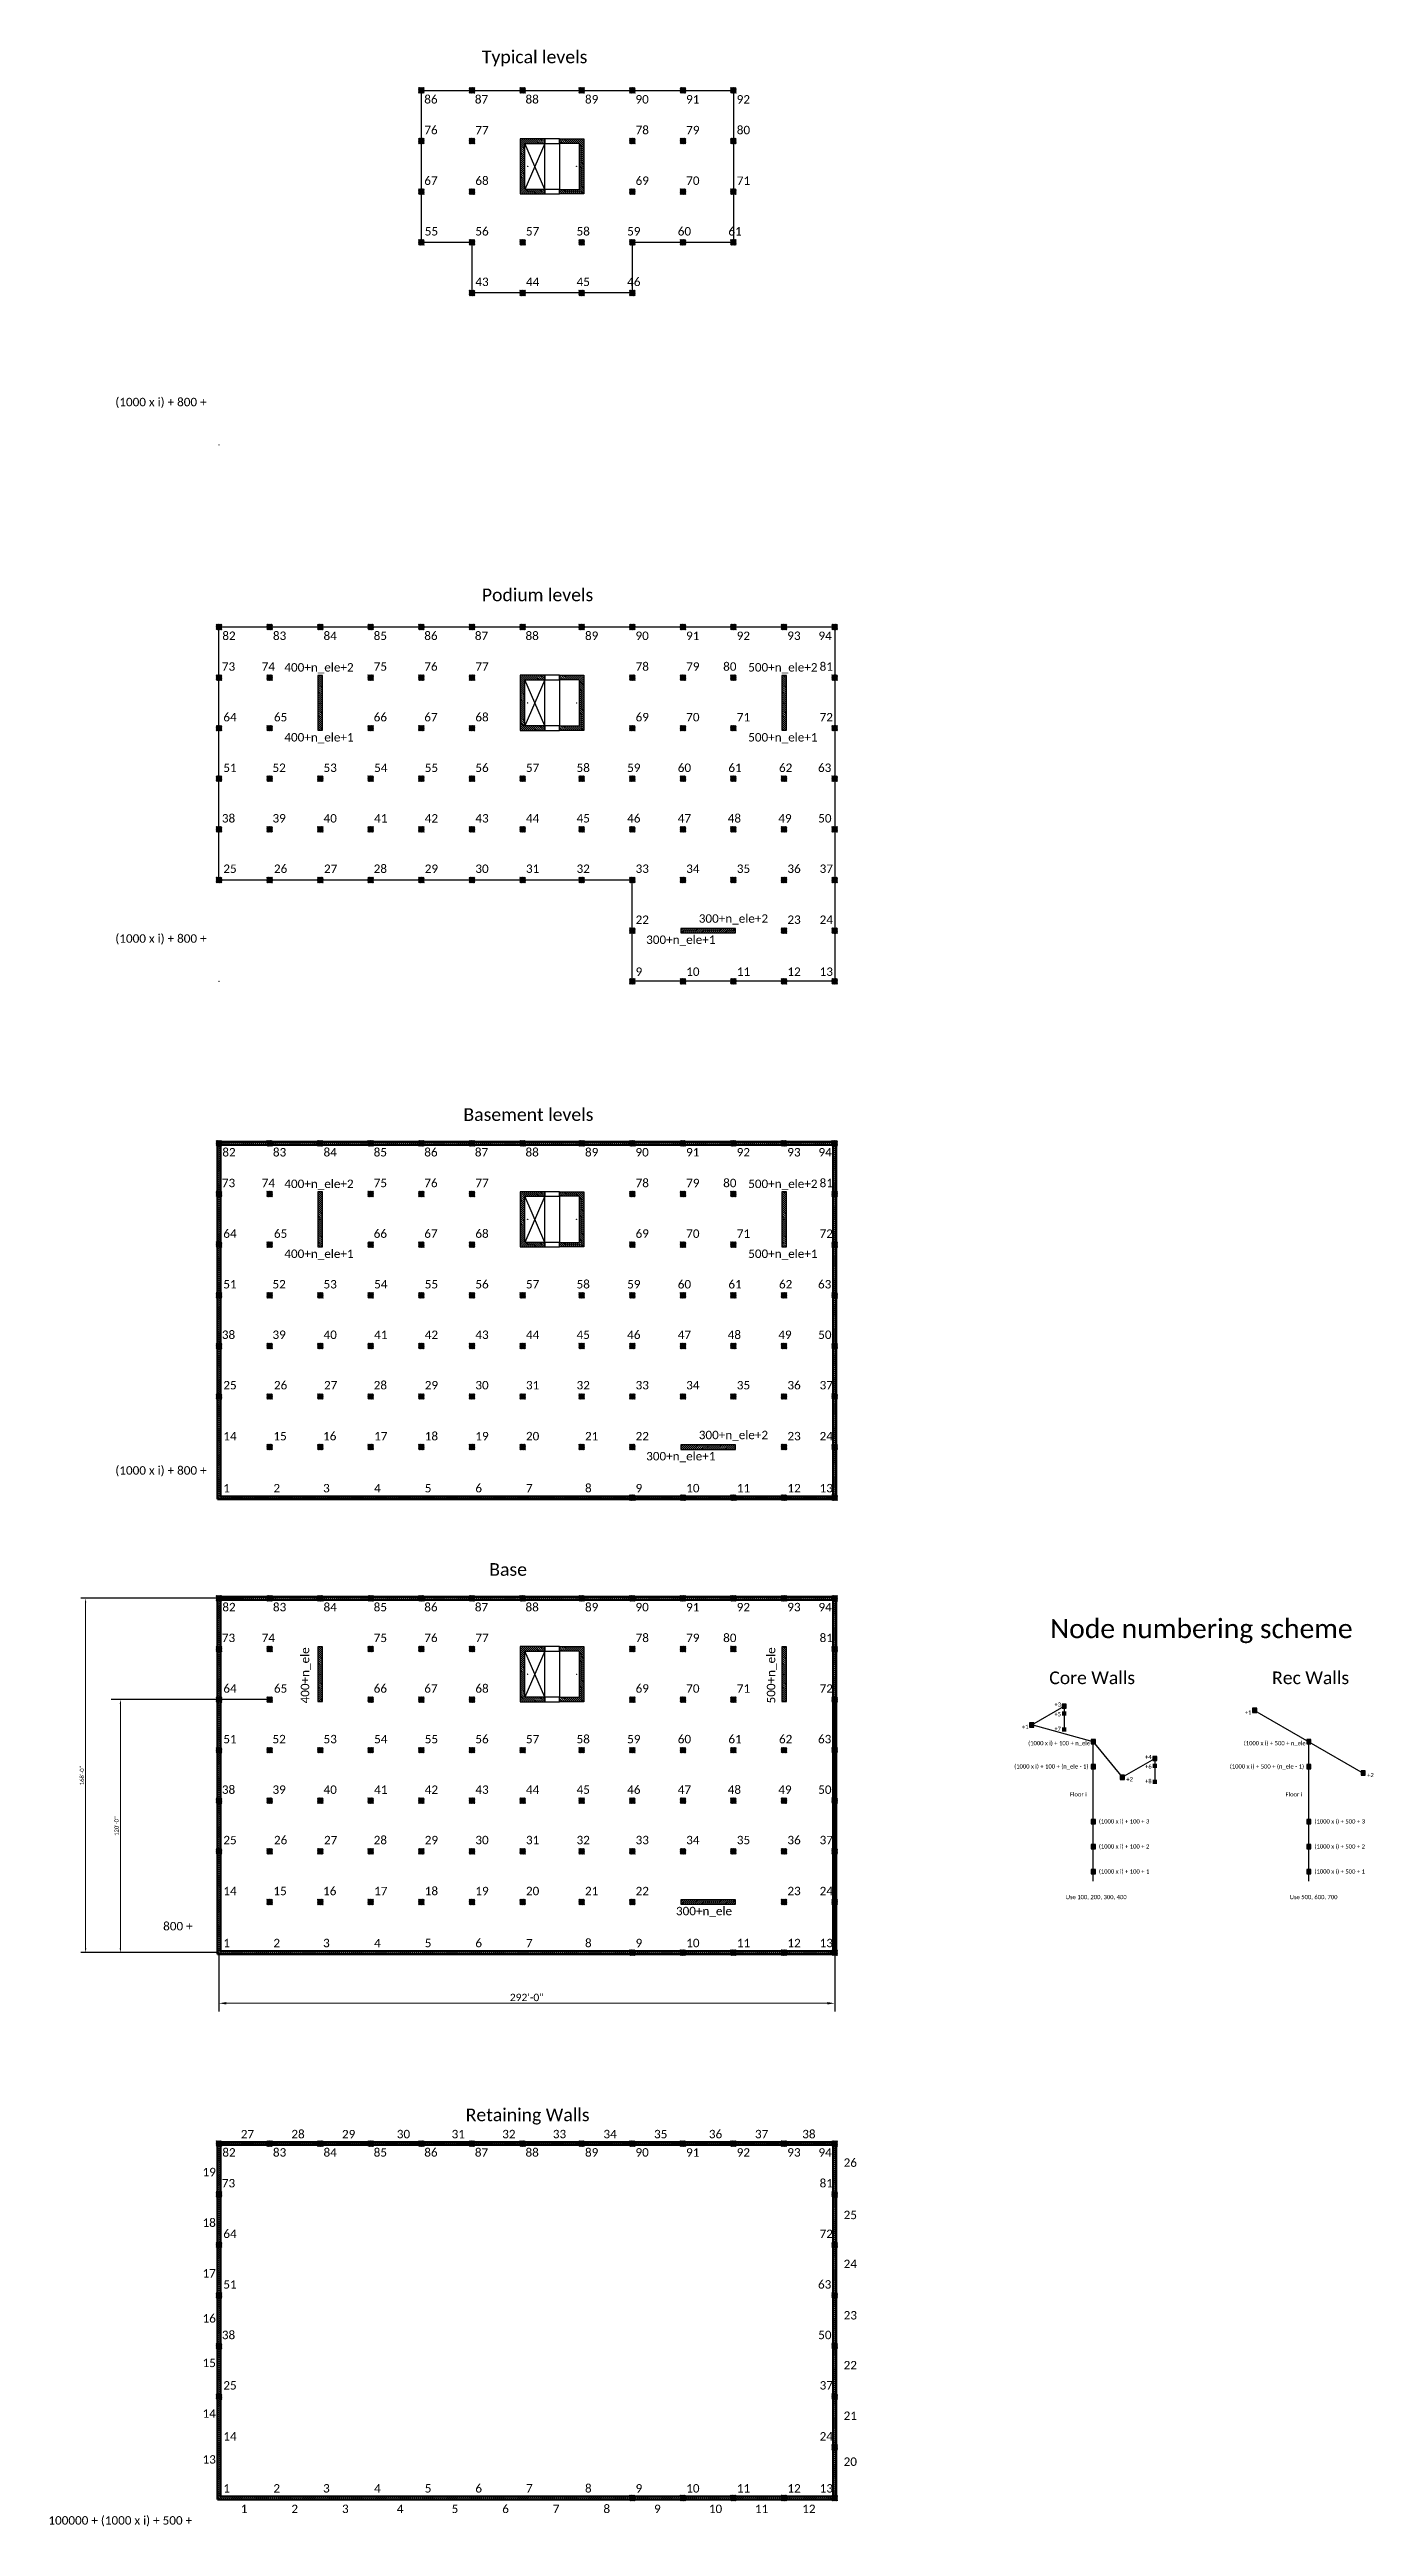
# Model space of a CAD drawing. Header units: inches. Extents: x -30573 to 11520, y -22457 to 4202.
# Drawn here: x -12219 to -4685, y -9889 to 4202 of the extents above; entities that cross this region are included whole.
import ezdxf

# ---------------------------------------------------------------- set-up
doc = ezdxf.new("R2010")
doc.units = ezdxf.units.IN
doc.set_wipeout_variables(frame=1)
doc.header["$PDMODE"] = 35
doc.layers.get('Defpoints').update_dxf_attribs({"lineweight": 70})
for name, color, linetype, lineweight in [('CONCRETO1', 6, 'Continuous', 50), ('CONCRETO2', 5, 'Continuous', 30), ('CONCRETO3', 4, 'Continuous', 25), ('CONCRETO7', 8, 'Continuous', 9), ('LAMARILLO', 2, 'Continuous', 15), ('TEXTO', 1, 'Continuous', 13)]:
    doc.layers.add(name, color=color, linetype=linetype, lineweight=lineweight)
doc.styles.add('CopyA1_16', font='calibri.ttf', dxfattribs={"height": 24})
doc.styles.add('CopyA1_16_XL', font='calibri.ttf', dxfattribs={"height": 42})
doc.dimstyles.new('Copy-PONDERA1_16', dxfattribs={"dimscale": 0, "dimtxt": 24, "dimasz": 24, "dimexe": 1.25, "dimexo": 0.625, "dimgap": 9, "dimtad": 1, "dimdec": 1, "dimrnd": 0.5, "dimzin": 1, "dimdsep": 46, "dimlunit": 4, "dimtxsty": 'CopyA1_16', "dimcen": 0.5, "dimse1": 1, "dimse2": 1, "dimclrd": 256, "dimclrt": 256, "dimadec": 1, "dimazin": 0, "dimtfac": 1, "dimtdec": 1, "dimtmove": 0, "dimatfit": 3, "dimfxl": 1, "dimfrac": 2, "dimlwd": 13, "dimarcsym": 0})
doc.dimstyles.new('Copy-PONDERA1_16_XL', dxfattribs={"dimscale": 0, "dimtxt": 42, "dimasz": 42, "dimexe": 1.25, "dimexo": 0.625, "dimgap": 12, "dimtad": 1, "dimdec": 1, "dimrnd": 0.5, "dimzin": 1, "dimdsep": 46, "dimlunit": 4, "dimtxsty": 'CopyA1_16_XL', "dimcen": 0.5, "dimse1": 1, "dimse2": 1, "dimclrd": 256, "dimclrt": 256, "dimadec": 1, "dimazin": 0, "dimtfac": 1, "dimtdec": 1, "dimtmove": 0, "dimatfit": 3, "dimfxl": 1, "dimfrac": 2, "dimlwd": 13, "dimarcsym": 0})
pattern_1 = [(135, (-6079.526, -6720.769), (-5.61266, -5.61266), [])]
pattern_2 = [(135, (-6079.526, -4132.966), (-5.61266, -5.61266), [])]
pattern_3 = [(135, (-6079.526, -1194.883), (-5.61266, -5.61266), [])]
pattern_4 = [(135, (-6079.526, 1857.094), (-5.61266, -5.61266), [])]

msp = doc.modelspace()

# ---------------------------------------------------------------- texts
at = {"layer": 'LAMARILLO', "char_height": 48, "attachment_point": 4, "style": 'CopyA1_16'}
for s, insert in [('27', (-11131.004, -7657.538)), ('28', (-10843.004, -7657.538)), ('29', (-10555.004, -7657.538)), ('30', (-10243.004, -7657.538)), ('31', (-9931.004, -7657.538)), ('32', (-9643.004, -7657.538)), ('33', (-9355.004, -7657.538)), ('34', (-9067.004, -7657.538)), ('35', (-8779.004, -7657.538)), ('36', (-8467.004, -7657.538)), ('37', (-8204.804, -7657.538)), ('38', (-7935.549, -7657.538)), ('19', (-11348.623, -7873.336)), ('26', (-7700.022, -7819.658)), ('18', (-11348.623, -8161.336)), ('25', (-7700.022, -8117.329)), ('17', (-11348.623, -8449.336)), ('24', (-7700.022, -8395.658)), ('16', (-11348.623, -8706.019)), ('23', (-7700.022, -8688.141)), ('15', (-11348.623, -8959.015)), ('22', (-7700.022, -8971.658)), ('14', (-11348.623, -9247.015)), ('21', (-7700.022, -9259.658)), ('13', (-11348.623, -9508.314)), ('20', (-7700.022, -9520.957)), ('1', (-11131.004, -9789.378)), ('2', (-10843.004, -9789.378)), ('3', (-10555.004, -9789.378)), ('4', (-10243.004, -9789.378)), ('5', (-9931.004, -9789.378)), ('6', (-9643.004, -9789.378)), ('7', (-9355.004, -9789.378)), ('8', (-9067.004, -9789.378)), ('9', (-8779.004, -9789.378)), ('10', (-8467.004, -9789.378)), ('11', (-8204.804, -9789.378)), ('12', (-7935.549, -9789.378))]:
    msp.add_mtext(s, dxfattribs=dict(at, insert=insert))
at = {"layer": 'TEXTO', "attachment_point": 4, "style": 'CopyA1_16'}
for s, insert, char_height in [('Typical levels', (-9758.91, 4150.761), 72), ('86', (-10086.716, 3918.335), 48), ('87', (-9798.716, 3918.335), 48), ('88', (-9510.716, 3918.335), 48), ('89', (-9171.989, 3918.335), 48), ('90', (-8884.739, 3918.335), 48), ('91', (-8596.739, 3918.335), 48), ('92', (-8308.739, 3918.335), 48), ('76', (-10086.592, 3743.426), 48), ('77', (-9795.989, 3743.426), 48), ('78', (-8883.989, 3743.426), 48), ('79', (-8595.989, 3743.426), 48), ('80', (-8308.138, 3743.426), 48), ('67', (-10086.592, 3455.426), 48), ('68', (-9795.989, 3455.426), 48), ('69', (-8883.989, 3455.426), 48), ('70', (-8595.989, 3455.426), 48), ('71', (-8307.989, 3455.426), 48), ('55', (-10083.989, 3167.426), 48), ('56', (-9795.989, 3167.426), 48), ('57', (-9507.989, 3167.426), 48), ('58', (-9219.989, 3167.426), 48), ('59', (-8931.989, 3167.426), 48), ('60', (-8643.989, 3167.426), 48), ('61', (-8355.989, 3167.426), 48), ('43', (-9795.989, 2879.966), 48), ('44', (-9507.989, 2879.966), 48), ('45', (-9219.989, 2879.966), 48), ('46', (-8931.989, 2879.966), 48), ('(1000 x i) + 800 +', (-11844.929, 2191.107), 48), ('Podium levels', (-9758.91, 1098.785), 72), ('82', (-11235.989, 866.359), 48), ('83', (-10947.989, 866.359), 48), ('84', (-10659.989, 866.359), 48), ('85', (-10374.716, 866.359), 48), ('86', (-10086.716, 866.359), 48), ('87', (-9798.716, 866.359), 48), ('88', (-9510.716, 866.359), 48), ('89', (-9171.989, 866.359), 48), ('90', (-8884.739, 866.359), 48), ('91', (-8596.739, 866.359), 48), ('92', (-8308.739, 866.359), 48), ('93', (-8020.739, 866.359), 48), ('94', (-7843.262, 866.359), 48), ('73', (-11238.592, 691.449), 48), ('74', (-11012.053, 691.449), 48), ('400+n_ele+2', (-10883.139, 681.957), 48), ('75', (-10374.592, 691.449), 48), ('76', (-10086.592, 691.449), 48), ('77', (-9795.989, 691.449), 48), ('78', (-8883.989, 691.449), 48), ('79', (-8595.989, 691.449), 48), ('80', (-8385.667, 691.449), 48), ('500+n_ele+2', (-8243.139, 681.957), 48), ('81', (-7836.701, 691.449), 48), ('64', (-11230.284, 403.449), 48), ('65', (-10942.284, 403.449), 48), ('66', (-10374.592, 403.449), 48), ('67', (-10086.592, 403.449), 48), ('68', (-9795.989, 403.449), 48), ('69', (-8883.989, 403.449), 48), ('70', (-8595.989, 403.449), 48), ('71', (-8307.989, 403.449), 48), ('72', (-7836.701, 403.449), 48), ('400+n_ele+1', (-10883.139, 284.007), 48), ('500+n_ele+1', (-8243.139, 284.007), 48), ('56', (-9795.989, 115.449), 48), ('58', (-9219.989, 115.449), 48), ('60', (-8643.989, 115.449), 48), ('61', (-8355.989, 115.449), 48), ('62', (-8067.989, 115.449), 48), ('63', (-7845.946, 115.449), 48), ('51', (-11230.284, 115.449), 48), ('52', (-10950.592, 115.449), 48), ('53', (-10659.989, 115.449), 48), ('54', (-10371.989, 115.449), 48), ('55', (-10083.989, 115.449), 48), ('57', (-9507.989, 115.449), 48), ('59', (-8931.989, 115.449), 48), ('38', (-11238.592, -172.01), 48), ('39', (-10950.592, -172.01), 48), ('40', (-10659.989, -172.01), 48), ('41', (-10371.989, -172.01), 48), ('42', (-10083.989, -172.01), 48), ('43', (-9795.989, -172.01), 48), ('44', (-9507.989, -172.01), 48), ('45', (-9219.989, -172.01), 48), ('46', (-8931.989, -172.01), 48), ('47', (-8643.989, -172.01), 48), ('48', (-8359.854, -172.01), 48), ('49', (-8071.854, -172.01), 48), ('50', (-7844.762, -172.01), 48), ('25', (-11230.284, -458.842), 48), ('26', (-10942.284, -458.842), 48), ('27', (-10657.312, -458.842), 48), ('28', (-10374.592, -458.842), 48), ('29', (-10083.989, -458.842), 48), ('30', (-9795.989, -458.842), 48), ('31', (-9507.989, -458.842), 48), ('32', (-9219.989, -458.842), 48), ('33', (-8883.989, -458.842), 48), ('34', (-8595.989, -458.842), 48), ('35', (-8307.989, -458.842), 48), ('36', (-8019.989, -458.842), 48), ('37', (-7836.701, -458.842), 48), ('(1000 x i) + 800 +', (-11844.929, -860.87), 48), ('22', (-8883.989, -748.694), 48), ('300+n_ele+1', (-8823.892, -867.621), 48), ('300+n_ele+2', (-8524.436, -747.001), 48), ('23', (-8019.989, -748.694), 48), ('24', (-7836.701, -748.694), 48), ('9', (-8883.989, -1044.584), 48), ('10', (-8595.989, -1044.584), 48), ('11', (-8307.989, -1044.584), 48), ('12', (-8019.989, -1044.584), 48), ('13', (-7836.701, -1044.584), 48), ('Basement levels', (-9863.75, -1857.678), 72), ('82', (-11235.989, -2071.724), 48), ('83', (-10947.989, -2071.724), 48), ('84', (-10659.989, -2071.724), 48), ('85', (-10374.716, -2071.724), 48), ('86', (-10086.716, -2071.724), 48), ('87', (-9798.716, -2071.724), 48), ('88', (-9510.716, -2071.724), 48), ('89', (-9171.989, -2071.724), 48), ('90', (-8884.739, -2071.724), 48), ('91', (-8596.739, -2071.724), 48), ('92', (-8308.739, -2071.724), 48), ('93', (-8020.739, -2071.724), 48), ('94', (-7843.262, -2071.724), 48), ('73', (-11238.592, -2246.634), 48), ('74', (-11012.053, -2246.634), 48), ('400+n_ele+2', (-10883.139, -2256.126), 48), ('75', (-10374.592, -2246.634), 48), ('76', (-10086.592, -2246.634), 48), ('77', (-9795.989, -2246.634), 48), ('78', (-8883.989, -2246.634), 48), ('79', (-8595.989, -2246.634), 48), ('80', (-8385.667, -2246.634), 48), ('500+n_ele+2', (-8243.139, -2256.126), 48), ('81', (-7836.701, -2246.634), 48), ('64', (-11230.284, -2534.634), 48), ('65', (-10942.284, -2534.634), 48), ('66', (-10374.592, -2534.634), 48), ('67', (-10086.592, -2534.634), 48), ('68', (-9795.989, -2534.634), 48), ('69', (-8883.989, -2534.634), 48), ('70', (-8595.989, -2534.634), 48), ('71', (-8307.989, -2534.634), 48), ('72', (-7836.701, -2534.634), 48), ('400+n_ele+1', (-10883.139, -2654.077), 48), ('500+n_ele+1', (-8243.139, -2654.077), 48), ('51', (-11230.284, -2822.634), 48), ('52', (-10950.592, -2822.634), 48), ('53', (-10659.989, -2822.634), 48), ('54', (-10371.989, -2822.634), 48), ('55', (-10083.989, -2822.634), 48), ('56', (-9795.989, -2822.634), 48), ('57', (-9507.989, -2822.634), 48), ('58', (-9219.989, -2822.634), 48), ('59', (-8931.989, -2822.634), 48), ('60', (-8643.989, -2822.634), 48), ('61', (-8355.989, -2822.634), 48), ('62', (-8067.989, -2822.634), 48), ('63', (-7845.946, -2822.634), 48), ('38', (-11238.592, -3110.094), 48), ('39', (-10950.592, -3110.094), 48), ('40', (-10659.989, -3110.094), 48), ('41', (-10371.989, -3110.094), 48), ('42', (-10083.989, -3110.094), 48), ('43', (-9795.989, -3110.094), 48), ('44', (-9507.989, -3110.094), 48), ('45', (-9219.989, -3110.094), 48), ('46', (-8931.989, -3110.094), 48), ('47', (-8643.989, -3110.094), 48), ('48', (-8359.854, -3110.094), 48), ('49', (-8071.854, -3110.094), 48), ('50', (-7844.762, -3110.094), 48), ('25', (-11230.284, -3396.926), 48), ('26', (-10942.284, -3396.926), 48), ('27', (-10657.312, -3396.926), 48), ('28', (-10374.592, -3396.926), 48), ('29', (-10083.989, -3396.926), 48), ('30', (-9795.989, -3396.926), 48), ('31', (-9507.989, -3396.926), 48), ('32', (-9219.989, -3396.926), 48), ('33', (-8883.989, -3396.926), 48), ('34', (-8595.989, -3396.926), 48), ('35', (-8307.989, -3396.926), 48), ('36', (-8019.989, -3396.926), 48), ('37', (-7836.701, -3396.926), 48), ('14', (-11230.284, -3686.777), 48), ('15', (-10945.312, -3686.777), 48), ('16', (-10662.592, -3686.777), 48), ('17', (-10371.989, -3686.777), 48), ('18', (-10083.989, -3686.777), 48), ('19', (-9795.989, -3686.777), 48), ('20', (-9507.989, -3686.777), 48), ('21', (-9171.989, -3686.777), 48), ('22', (-8883.989, -3686.777), 48), ('300+n_ele+2', (-8524.436, -3685.084), 48), ('23', (-8019.989, -3686.777), 48), ('24', (-7836.701, -3686.777), 48), ('300+n_ele+1', (-8823.892, -3805.704), 48), ('(1000 x i) + 800 +', (-11844.929, -3886.883), 48), ('1', (-11230.284, -3982.667), 48), ('2', (-10945.312, -3982.667), 48), ('3', (-10662.592, -3982.667), 48), ('4', (-10371.989, -3982.667), 48), ('5', (-10083.989, -3982.667), 48), ('6', (-9795.989, -3982.667), 48), ('7', (-9507.989, -3982.667), 48), ('8', (-9171.989, -3982.667), 48), ('9', (-8883.989, -3982.667), 48), ('10', (-8595.989, -3982.667), 48), ('11', (-8307.989, -3982.667), 48), ('12', (-8019.989, -3982.667), 48), ('13', (-7836.701, -3982.667), 48), ('Base', (-9716.847, -4445.481), 72), ('82', (-11235.989, -4659.527), 48), ('83', (-10947.989, -4659.527), 48), ('84', (-10659.989, -4659.527), 48), ('85', (-10374.716, -4659.527), 48), ('86', (-10086.716, -4659.527), 48), ('87', (-9798.716, -4659.527), 48), ('88', (-9510.716, -4659.527), 48), ('89', (-9171.989, -4659.527), 48), ('90', (-8884.739, -4659.527), 48), ('91', (-8596.739, -4659.527), 48), ('92', (-8308.739, -4659.527), 48), ('93', (-8020.739, -4659.527), 48), ('94', (-7843.262, -4659.527), 48), ('Node numbering scheme', (-6524.969, -4796.246), 108), ('73', (-11238.592, -4834.437), 48), ('74', (-11012.053, -4834.437), 48), ('75', (-10374.592, -4834.437), 48), ('76', (-10086.592, -4834.437), 48), ('77', (-9795.989, -4834.437), 48), ('78', (-8883.989, -4834.437), 48), ('79', (-8595.989, -4834.437), 48), ('80', (-8385.667, -4834.437), 48), ('81', (-7836.701, -4834.437), 48), ('Core Walls', (-6529.782, -5061.903), 72), ('Rec Walls', (-5261.81, -5061.903), 72), ('64', (-11230.284, -5122.437), 48), ('65', (-10942.284, -5122.437), 48), ('66', (-10374.592, -5122.437), 48), ('67', (-10086.592, -5122.437), 48), ('68', (-9795.989, -5122.437), 48), ('69', (-8883.989, -5122.437), 48), ('70', (-8595.989, -5122.437), 48), ('71', (-8307.989, -5122.437), 48), ('72', (-7836.701, -5122.437), 48), ('+3', (-6500.511, -5213.877), 24), ('+1', (-6685.535, -5340.889), 24), ('+5', (-6500.511, -5268.442), 24), ('+7', (-6500.511, -5351.675), 24), ('+1', (-5416.788, -5258.069), 24), ('51', (-11230.284, -5410.437), 48), ('52', (-10950.592, -5410.437), 48), ('53', (-10659.989, -5410.437), 48), ('54', (-10371.989, -5410.437), 48), ('55', (-10083.989, -5410.437), 48), ('56', (-9795.989, -5410.437), 48), ('57', (-9507.989, -5410.437), 48), ('58', (-9219.989, -5410.437), 48), ('59', (-8931.989, -5410.437), 48), ('60', (-8643.989, -5410.437), 48), ('61', (-8355.989, -5410.437), 48), ('62', (-8067.989, -5410.437), 48), ('63', (-7845.946, -5410.437), 48), ('(1000 x i) + 100 + n_ele', (-6649.854, -5435.866), 24), ('(1000 x i) + 500 + n_ele', (-5422.781, -5435.866), 24), ('(1000 x i) + 100 + (n_ele - 1)', (-6729.194, -5568.153), 24), ('+2', (-6091.128, -5638.719), 24), ('+4', (-5984.654, -5511.707), 24), ('+6', (-5984.654, -5566.271), 24), ('+8', (-5984.654, -5649.505), 24), ('(1000 x i) + 500 + (n_ele - 1)', (-5502.12, -5568.153), 24), ('+2', (-4720.606, -5614.659), 24), ('38', (-11238.592, -5697.896), 48), ('39', (-10950.592, -5697.896), 48), ('40', (-10659.989, -5697.896), 48), ('41', (-10371.989, -5697.896), 48), ('42', (-10083.989, -5697.896), 48), ('43', (-9795.989, -5697.896), 48), ('44', (-9507.989, -5697.896), 48), ('45', (-9219.989, -5697.896), 48), ('46', (-8931.989, -5697.896), 48), ('47', (-8643.989, -5697.896), 48), ('48', (-8359.854, -5697.896), 48), ('49', (-8071.854, -5697.896), 48), ('50', (-7844.762, -5697.896), 48), ('Floor i', (-6411.997, -5724.416), 24), ('Floor i', (-5184.923, -5724.416), 24), ('(1000 x i) + 100 + 3', (-6247.305, -5880.922), 24), ('(1000 x i) + 500 + 3', (-5020.231, -5880.922), 24), ('25', (-11230.284, -5984.728), 48), ('26', (-10942.284, -5984.728), 48), ('27', (-10657.312, -5984.728), 48), ('28', (-10374.592, -5984.728), 48), ('29', (-10083.989, -5984.728), 48), ('30', (-9795.989, -5984.728), 48), ('31', (-9507.989, -5984.728), 48), ('32', (-9219.989, -5984.728), 48), ('33', (-8883.989, -5984.728), 48), ('34', (-8595.989, -5984.728), 48), ('35', (-8307.989, -5984.728), 48), ('36', (-8019.989, -5984.728), 48), ('37', (-7836.701, -5984.728), 48), ('(1000 x i) + 100 + 2', (-6247.305, -6023.318), 24), ('(1000 x i) + 500 + 2', (-5020.231, -6023.318), 24), ('(1000 x i) + 100 + 1', (-6247.305, -6165.714), 24), ('(1000 x i) + 500 + 1', (-5020.231, -6165.714), 24), ('14', (-11230.284, -6274.58), 48), ('15', (-10945.312, -6274.58), 48), ('16', (-10662.592, -6274.58), 48), ('17', (-10371.989, -6274.58), 48), ('18', (-10083.989, -6274.58), 48), ('19', (-9795.989, -6274.58), 48), ('20', (-9507.989, -6274.58), 48), ('21', (-9171.989, -6274.58), 48), ('22', (-8883.989, -6274.58), 48), ('23', (-8019.989, -6274.58), 48), ('24', (-7836.701, -6274.58), 48), ('Use 100, 200, 300, 400', (-6435.934, -6311.133), 24), ('Use 500, 600, 700', (-5161.341, -6311.133), 24), ('800 +', (-11572.821, -6474.686), 48), ('300+n_ele', (-8654.356, -6393.507), 48), ('1', (-11230.284, -6570.47), 48), ('2', (-10945.312, -6570.47), 48), ('3', (-10662.592, -6570.47), 48), ('4', (-10371.989, -6570.47), 48), ('5', (-10083.989, -6570.47), 48), ('6', (-9795.989, -6570.47), 48), ('7', (-9507.989, -6570.47), 48), ('8', (-9171.989, -6570.47), 48), ('9', (-8883.989, -6570.47), 48), ('10', (-8595.989, -6570.47), 48), ('11', (-8307.989, -6570.47), 48), ('12', (-8019.989, -6570.47), 48), ('13', (-7836.701, -6570.47), 48), ('Retaining Walls', (-9850.949, -7557.426), 72), ('82', (-11235.989, -7761.754), 48), ('83', (-10947.989, -7761.754), 48), ('84', (-10659.989, -7761.754), 48), ('85', (-10374.716, -7761.754), 48), ('86', (-10086.716, -7761.754), 48), ('87', (-9798.716, -7761.754), 48), ('88', (-9510.716, -7761.754), 48), ('89', (-9171.989, -7761.754), 48), ('90', (-8884.739, -7761.754), 48), ('91', (-8596.739, -7761.754), 48), ('92', (-8308.739, -7761.754), 48), ('93', (-8020.739, -7761.754), 48), ('94', (-7843.262, -7761.754), 48), ('73', (-11238.592, -7936.663), 48), ('81', (-7836.701, -7936.663), 48), ('64', (-11230.284, -8224.663), 48), ('72', (-7836.701, -8224.663), 48), ('51', (-11230.284, -8512.663), 48), ('63', (-7845.946, -8512.663), 48), ('38', (-11238.592, -8800.123), 48), ('50', (-7844.762, -8800.123), 48), ('25', (-11230.284, -9086.955), 48), ('37', (-7836.701, -9086.955), 48), ('14', (-11230.284, -9376.806), 48), ('24', (-7836.701, -9376.806), 48), ('1', (-11230.284, -9672.696), 48), ('2', (-10945.312, -9672.696), 48), ('3', (-10662.592, -9672.696), 48), ('4', (-10371.989, -9672.696), 48), ('5', (-10083.989, -9672.696), 48), ('6', (-9795.989, -9672.696), 48), ('7', (-9507.989, -9672.696), 48), ('8', (-9171.989, -9672.696), 48), ('9', (-8883.989, -9672.696), 48), ('10', (-8595.989, -9672.696), 48), ('11', (-8307.989, -9672.696), 48), ('12', (-8019.989, -9672.696), 48), ('13', (-7836.701, -9672.696), 48), ('100000 + (1000 x i) + 500 +', (-12225.914, -9860.192), 48)]:
    msp.add_mtext(s, dxfattribs=dict(at, insert=insert, char_height=char_height))
at = {"layer": 'TEXTO', "char_height": 48, "attachment_point": 4, "rotation": 90, "style": 'CopyA1_16'}
for s, insert in [('400+n_ele', (-10760.337, -5207.217)), ('500+n_ele', (-8108.012, -5207.217))]:
    msp.add_mtext(s, dxfattribs=dict(at, insert=insert))

# ---------------------------------------------------------------- blocks, each defined once
blk = doc.blocks.new('C32x32')
blk.add_wipeout([(-16, -16), (16, -16), (16, 16), (-16, 16)]).dxf.layer = 'CONCRETO2'
at = {"layer": 'CONCRETO7'}
h = blk.add_hatch(dxfattribs=at)
h.set_pattern_fill('ANSI31', color=256)
h.set_pattern_definition([(45, (8374.7102, -1283.7708), (-2.245064, 2.245064), [])])
h.paths.add_polyline_path([(-16, -16), (16, -16), (16, 16), (-16, 16)])
blk = doc.blocks.new('*D53')
at = {"layer": 'Defpoints', "color": 0, "transparency": 16777216}
for p in [(-12014, -4609), (-12014, -4609), (-12014, -6625)]:
    blk.add_point(p, dxfattribs=at)
at = {"layer": 'TEXTO', "lineweight": 13, "transparency": 16777216}
blk.add_line((-12014, -6601), (-12014, -4633), dxfattribs=at)
at = {"layer": 'TEXTO', "transparency": 16777216}
for points in [[(-12018, -4633), (-12010, -4633), (-12014, -4609)], [(-12018, -6601), (-12010, -6601), (-12014, -6625)]]:
    blk.add_solid(points, dxfattribs=at)
at = {"layer": 'TEXTO', "transparency": 16777216, "insert": (-12035, -5617), "char_height": 24, "attachment_point": 5, "rotation": 90, "style": 'CopyA1_16'}
blk.add_mtext('168\'-0"', dxfattribs=at)
blk = doc.blocks.new('*D54')
at = {"layer": 'Defpoints', "color": 0, "transparency": 16777216}
for p in [(-11816, -5185), (-11816, -5185), (-11816, -6625)]:
    blk.add_point(p, dxfattribs=at)
at = {"layer": 'TEXTO', "lineweight": 13, "transparency": 16777216}
blk.add_line((-11816, -6601), (-11816, -5209), dxfattribs=at)
at = {"layer": 'TEXTO', "transparency": 16777216}
for points in [[(-11820, -5209), (-11812, -5209), (-11816, -5185)], [(-11820, -6601), (-11812, -6601), (-11816, -6625)]]:
    blk.add_solid(points, dxfattribs=at)
at = {"layer": 'TEXTO', "transparency": 16777216, "insert": (-11838, -5905), "char_height": 24, "attachment_point": 5, "rotation": 90, "style": 'CopyA1_16'}
blk.add_mtext('120\'-0"', dxfattribs=at)
blk = doc.blocks.new('*D1413')
at = {"layer": 'Defpoints', "color": 0, "transparency": 16777216}
for p in [(-11255, -6913), (-7751, -6913), (-7751, -6913)]:
    blk.add_point(p, dxfattribs=at)
at = {"layer": 'LAMARILLO', "lineweight": 13, "transparency": 16777216}
blk.add_line((-11213, -6913), (-7793, -6913), dxfattribs=at)
at = {"layer": 'LAMARILLO', "transparency": 16777216}
for points in [[(-11213, -6906), (-11213, -6920), (-11255, -6913)], [(-7793, -6906), (-7793, -6920), (-7751, -6913)]]:
    blk.add_solid(points, dxfattribs=at)
at = {"layer": 'LAMARILLO', "transparency": 16777216, "insert": (-9503, -6880), "char_height": 42, "attachment_point": 5, "style": 'CopyA1_16_XL'}
blk.add_mtext('292\'-0"', dxfattribs=at)

# ---------------------------------------------------------------- dimensions: what is measured, and where the dimension line sits
at = {"layer": 'LAMARILLO'}
dim = msp.add_aligned_dim(p1=(-11255.023, -6913.32), p2=(-7751.023, -6913.32), distance=0, dimstyle='Copy-PONDERA1_16_XL', override={"dimscale": 1}, dxfattribs=at)
dim.commit()
dim.dimension.update_dxf_attribs({"geometry": '*D1413', "text_midpoint": (-9503.023, -6879.803)})
at = {"layer": 'TEXTO'}
for p1, p2, picture, middle in [((-12013.518, -6624.968), (-12013.518, -4608.968), '*D53', (-12034.814, -5616.968)), ((-11816.396, -6624.968), (-11816.396, -5184.968), '*D54', (-11837.692, -5904.968))]:
    dim = msp.add_aligned_dim(p1=p1, p2=p2, distance=0, dimstyle='Copy-PONDERA1_16', override={"dimscale": 1}, dxfattribs=at)
    dim.commit()
    dim.dimension.update_dxf_attribs({"geometry": picture, "text_midpoint": middle})

# ---------------------------------------------------------------- hatches: boundary and pattern name
at = {"layer": 'CONCRETO3'}
h = msp.add_hatch(color=256, dxfattribs=at)
h.dxf.hatch_style = 1
h.paths.add_polyline_path([(-6456.73, -5234.649), (-6432.73, -5234.649), (-6432.73, -5210.649), (-6456.73, -5210.649)])
h = msp.add_hatch(color=256, dxfattribs=at)
h.dxf.hatch_style = 1
h.paths.add_polyline_path([(-6641.85, -5341.529), (-6617.85, -5341.529), (-6617.85, -5317.529), (-6641.85, -5317.529)])
h = msp.add_hatch(color=256, dxfattribs=at)
h.dxf.hatch_style = 1
h.paths.add_polyline_path([(-6456.73, -5276.266), (-6432.73, -5276.266), (-6432.73, -5252.266), (-6456.73, -5252.266)])
h = msp.add_hatch(color=256, dxfattribs=at)
h.dxf.hatch_style = 1
h.paths.add_polyline_path([(-6456.73, -5367.121), (-6432.73, -5367.121), (-6432.73, -5343.121), (-6456.73, -5343.121)])
h = msp.add_hatch(color=256, dxfattribs=at)
h.dxf.hatch_style = 1
h.paths.add_polyline_path([(-5373.104, -5258.709), (-5349.104, -5258.709), (-5349.104, -5234.709), (-5373.104, -5234.709)])
h = msp.add_hatch(color=256, dxfattribs=at)
h.dxf.hatch_style = 1
h.paths.add_polyline_path([(-6291.362, -5437.004), (-6267.362, -5437.004), (-6267.362, -5413.004), (-6291.362, -5413.004)])
h = msp.add_hatch(color=256, dxfattribs=at)
h.dxf.hatch_style = 1
h.paths.add_polyline_path([(-5064.288, -5437.004), (-5040.288, -5437.004), (-5040.288, -5413.004), (-5064.288, -5413.004)])
h = msp.add_hatch(color=256, dxfattribs=at)
h.dxf.hatch_style = 1
h.paths.add_polyline_path([(-6291.362, -5579.4), (-6267.362, -5579.4), (-6267.362, -5555.4), (-6291.362, -5555.4)])
h = msp.add_hatch(color=256, dxfattribs=at)
h.dxf.hatch_style = 1
h.paths.add_polyline_path([(-6125.994, -5639.359), (-6101.994, -5639.359), (-6101.994, -5615.359), (-6125.994, -5615.359)])
h = msp.add_hatch(color=256, dxfattribs=at)
h.dxf.hatch_style = 1
h.paths.add_polyline_path([(-5940.874, -5532.479), (-5916.874, -5532.479), (-5916.874, -5508.479), (-5940.874, -5508.479)])
h = msp.add_hatch(color=256, dxfattribs=at)
h.dxf.hatch_style = 1
h.paths.add_polyline_path([(-5940.874, -5532.479), (-5916.874, -5532.479), (-5916.874, -5508.479), (-5940.874, -5508.479)])
h = msp.add_hatch(color=256, dxfattribs=at)
h.dxf.hatch_style = 1
h.paths.add_polyline_path([(-5940.874, -5574.096), (-5916.874, -5574.096), (-5916.874, -5550.096), (-5940.874, -5550.096)])
h = msp.add_hatch(color=256, dxfattribs=at)
h.dxf.hatch_style = 1
h.paths.add_polyline_path([(-5064.288, -5579.4), (-5040.288, -5579.4), (-5040.288, -5555.4), (-5064.288, -5555.4)])
h = msp.add_hatch(color=256, dxfattribs=at)
h.dxf.hatch_style = 1
h.paths.add_polyline_path([(-4755.473, -5615.299), (-4731.473, -5615.299), (-4731.473, -5591.299), (-4755.473, -5591.299)])
h = msp.add_hatch(color=256, dxfattribs=at)
h.dxf.hatch_style = 1
h.paths.add_polyline_path([(-5940.874, -5664.951), (-5916.874, -5664.951), (-5916.874, -5640.951), (-5940.874, -5640.951)])
h = msp.add_hatch(color=256, dxfattribs=at)
h.dxf.hatch_style = 1
h.paths.add_polyline_path([(-6291.362, -5891.921), (-6267.362, -5891.921), (-6267.362, -5867.921), (-6291.362, -5867.921)])
h = msp.add_hatch(color=256, dxfattribs=at)
h.dxf.hatch_style = 1
h.paths.add_polyline_path([(-5064.288, -5891.921), (-5040.288, -5891.921), (-5040.288, -5867.921), (-5064.288, -5867.921)])
h = msp.add_hatch(color=256, dxfattribs=at)
h.dxf.hatch_style = 1
h.paths.add_polyline_path([(-6291.362, -6034.317), (-6267.362, -6034.317), (-6267.362, -6010.317), (-6291.362, -6010.317)])
h = msp.add_hatch(color=256, dxfattribs=at)
h.dxf.hatch_style = 1
h.paths.add_polyline_path([(-5064.288, -6034.317), (-5040.288, -6034.317), (-5040.288, -6010.317), (-5064.288, -6010.317)])
h = msp.add_hatch(color=256, dxfattribs=at)
h.dxf.hatch_style = 1
h.paths.add_polyline_path([(-6291.362, -6176.713), (-6267.362, -6176.713), (-6267.362, -6152.713), (-6291.362, -6152.713)])
h = msp.add_hatch(color=256, dxfattribs=at)
h.dxf.hatch_style = 1
h.paths.add_polyline_path([(-5064.288, -6176.713), (-5040.288, -6176.713), (-5040.288, -6152.713), (-5064.288, -6152.713)])
at = {"layer": 'CONCRETO7'}
h = msp.add_hatch(dxfattribs=at)
h.set_pattern_fill('ANSI31', color=256, scale=2.5, angle=90)
h.set_pattern_definition(pattern_4)
h.paths.add_polyline_path([(-9401.023, 3405.895), (-9514.023, 3405.895), (-9514.023, 3667.895), (-9401.023, 3667.895), (-9401.023, 3693.895), (-9540.023, 3693.895), (-9540.023, 3379.895), (-9401.023, 3379.895)])
h = msp.add_hatch(dxfattribs=at)
h.set_pattern_fill('ANSI31', color=256, scale=2.5, angle=90)
h.set_pattern_definition(pattern_4)
h.paths.add_polyline_path([(-9317.023, 3405.895), (-9204.023, 3405.895), (-9204.023, 3667.895), (-9317.023, 3667.895), (-9317.023, 3693.895), (-9178.023, 3693.895), (-9178.023, 3379.895), (-9317.023, 3379.895)])
h = msp.add_hatch(dxfattribs=at)
h.set_pattern_fill('ANSI31', color=256, scale=2.5, angle=90)
h.set_pattern_definition([(135, (-4342.0556, -13696.403), (-5.61266, -5.61266), [])])
h.paths.add_polyline_path([(-10692.023, 640.918), (-10692.023, 328.918), (-10666.023, 328.918), (-10666.023, 640.918)])
h = msp.add_hatch(dxfattribs=at)
h.set_pattern_fill('ANSI31', color=256, scale=2.5, angle=90)
h.set_pattern_definition(pattern_3)
h.paths.add_polyline_path([(-9401.023, 353.918), (-9514.023, 353.918), (-9514.023, 615.918), (-9401.023, 615.918), (-9401.023, 641.918), (-9540.023, 641.918), (-9540.023, 327.918), (-9401.023, 327.918)])
h = msp.add_hatch(dxfattribs=at)
h.set_pattern_fill('ANSI31', color=256, scale=2.5, angle=90)
h.set_pattern_definition(pattern_3)
h.paths.add_polyline_path([(-9317.023, 353.918), (-9204.023, 353.918), (-9204.023, 615.918), (-9317.023, 615.918), (-9317.023, 641.918), (-9178.023, 641.918), (-9178.023, 327.918), (-9317.023, 327.918)])
h = msp.add_hatch(dxfattribs=at)
h.set_pattern_fill('ANSI31', color=256, scale=2.5, angle=90)
h.set_pattern_definition([(135, (-1702.0556, -13696.403), (-5.61266, -5.61266), [])])
h.paths.add_polyline_path([(-8052.023, 640.918), (-8052.023, 328.918), (-8026.023, 328.918), (-8026.023, 640.918)])
h = msp.add_hatch(dxfattribs=at)
h.set_pattern_fill('ANSI31', color=256, scale=2.5)
h.set_pattern_definition([(45, (-22652.345, -7148.049), (-5.61266, 5.61266), [])])
h.paths.add_polyline_path([(-8315.023, -798.082), (-8627.023, -798.082), (-8627.023, -824.082), (-8315.023, -824.082)])
h = msp.add_hatch(dxfattribs=at)
h.set_pattern_fill('ANSI31', color=256, scale=2.5, angle=90)
h.set_pattern_definition([(135, (5770.481, 5587.803), (-5.61266, -5.61266), [])])
h.paths.add_polyline_path([(-11263.023, -4045.165), (-11263.023, -2013.165), (-7743.023, -2013.165), (-7743.023, -4045.165)])
h.paths.add_polyline_path([(-11247.023, -4029.165), (-11247.023, -2029.165), (-7759.023, -2029.165), (-7759.023, -4029.165)], flags=16)
h = msp.add_hatch(dxfattribs=at)
h.set_pattern_fill('ANSI31', color=256, scale=2.5, angle=90)
h.set_pattern_definition([(135, (-4342.0556, -16634.4865), (-5.61266, -5.61266), [])])
h.paths.add_polyline_path([(-10692.023, -2297.165), (-10692.023, -2609.165), (-10666.023, -2609.165), (-10666.023, -2297.165)])
h = msp.add_hatch(dxfattribs=at)
h.set_pattern_fill('ANSI31', color=256, scale=2.5, angle=90)
h.set_pattern_definition(pattern_2)
h.paths.add_polyline_path([(-9401.023, -2584.165), (-9514.023, -2584.165), (-9514.023, -2322.165), (-9401.023, -2322.165), (-9401.023, -2296.165), (-9540.023, -2296.165), (-9540.023, -2610.165), (-9401.023, -2610.165)])
h = msp.add_hatch(dxfattribs=at)
h.set_pattern_fill('ANSI31', color=256, scale=2.5, angle=90)
h.set_pattern_definition(pattern_2)
h.paths.add_polyline_path([(-9317.023, -2584.165), (-9204.023, -2584.165), (-9204.023, -2322.165), (-9317.023, -2322.165), (-9317.023, -2296.165), (-9178.023, -2296.165), (-9178.023, -2610.165), (-9317.023, -2610.165)])
h = msp.add_hatch(dxfattribs=at)
h.set_pattern_fill('ANSI31', color=256, scale=2.5, angle=90)
h.set_pattern_definition([(135, (-1702.0556, -16634.4865), (-5.61266, -5.61266), [])])
h.paths.add_polyline_path([(-8052.023, -2297.165), (-8052.023, -2609.165), (-8026.023, -2609.165), (-8026.023, -2297.165)])
h = msp.add_hatch(dxfattribs=at)
h.set_pattern_fill('ANSI31', color=256, scale=2.5)
h.set_pattern_definition([(45, (-22652.345, -10086.132), (-5.61266, 5.61266), [])])
h.paths.add_polyline_path([(-8315.023, -3736.165), (-8627.023, -3736.165), (-8627.023, -3762.165), (-8315.023, -3762.165)])
h = msp.add_hatch(dxfattribs=at)
h.set_pattern_fill('ANSI31', color=256, scale=2.5, angle=90)
h.set_pattern_definition([(135, (5770.481, 3000), (-5.61266, -5.61266), [])])
h.paths.add_polyline_path([(-11263.023, -6632.968), (-11263.023, -4600.968), (-7743.023, -4600.968), (-7743.023, -6632.968)])
h.paths.add_polyline_path([(-11247.023, -6616.968), (-11247.023, -4616.968), (-7759.023, -4616.968), (-7759.023, -6616.968)], flags=16)
h = msp.add_hatch(dxfattribs=at)
h.set_pattern_fill('ANSI31', color=256, scale=2.5, angle=90)
h.set_pattern_definition([(135, (-4342.0556, -19222.289), (-5.61266, -5.61266), [])])
h.paths.add_polyline_path([(-10692.023, -4884.968), (-10692.023, -5196.968), (-10666.023, -5196.968), (-10666.023, -4884.968)])
h = msp.add_hatch(dxfattribs=at)
h.set_pattern_fill('ANSI31', color=256, scale=2.5, angle=90)
h.set_pattern_definition(pattern_1)
h.paths.add_polyline_path([(-9401.023, -5171.968), (-9514.023, -5171.968), (-9514.023, -4909.968), (-9401.023, -4909.968), (-9401.023, -4883.968), (-9540.023, -4883.968), (-9540.023, -5197.968), (-9401.023, -5197.968)])
h = msp.add_hatch(dxfattribs=at)
h.set_pattern_fill('ANSI31', color=256, scale=2.5, angle=90)
h.set_pattern_definition(pattern_1)
h.paths.add_polyline_path([(-9317.023, -5171.968), (-9204.023, -5171.968), (-9204.023, -4909.968), (-9317.023, -4909.968), (-9317.023, -4883.968), (-9178.023, -4883.968), (-9178.023, -5197.968), (-9317.023, -5197.968)])
h = msp.add_hatch(dxfattribs=at)
h.set_pattern_fill('ANSI31', color=256, scale=2.5, angle=90)
h.set_pattern_definition([(135, (-1702.0556, -19222.289), (-5.61266, -5.61266), [])])
h.paths.add_polyline_path([(-8052.023, -4884.968), (-8052.023, -5196.968), (-8026.023, -5196.968), (-8026.023, -4884.968)])
h = msp.add_hatch(dxfattribs=at)
h.set_pattern_fill('ANSI31', color=256, scale=2.5)
h.set_pattern_definition([(45, (-22652.345, -12673.935), (-5.61266, 5.61266), [])])
h.paths.add_polyline_path([(-8315.023, -6323.968), (-8627.023, -6323.968), (-8627.023, -6349.968), (-8315.023, -6349.968)])
h = msp.add_hatch(dxfattribs=at)
h.set_pattern_fill('ANSI31', color=256, scale=2.5, angle=90)
h.set_pattern_definition([(135, (5770.481, -102.226), (-5.61266, -5.61266), [])])
h.paths.add_polyline_path([(-11263.023, -9735.194), (-11263.023, -7703.194), (-7743.023, -7703.194), (-7743.023, -9735.194)])
h.paths.add_polyline_path([(-11247.023, -9719.194), (-11247.023, -7719.194), (-7759.023, -7719.194), (-7759.023, -9719.194)], flags=16)

# ---------------------------------------------------------------- linework, layer by layer
at = {"layer": 'CONCRETO1'}
for points in [[(-11263.023, -4045.165), (-11263.023, -2013.165), (-7743.023, -2013.165), (-7743.023, -4045.165)], [(-11247.023, -4029.165), (-11247.023, -2029.165), (-7759.023, -2029.165), (-7759.023, -4029.165)], [(-11263.023, -6632.968), (-11263.023, -4600.968), (-7743.023, -4600.968), (-7743.023, -6632.968)], [(-11247.023, -6616.968), (-11247.023, -4616.968), (-7759.023, -4616.968), (-7759.023, -6616.968)], [(-11263.023, -9735.194), (-11263.023, -7703.194), (-7743.023, -7703.194), (-7743.023, -9735.194)], [(-11247.023, -9719.194), (-11247.023, -7719.194), (-7759.023, -7719.194), (-7759.023, -9719.194)]]:
    msp.add_lwpolyline(points, close=True, dxfattribs=at)
at = {"layer": 'CONCRETO3'}
for p, q in [((-9401.023, 3405.895), (-9514.023, 3667.895)), ((-9401.023, 3667.895), (-9514.023, 3405.895)), ((-9401.023, 3405.895), (-9401.023, 3667.895)), ((-9317.023, 3667.895), (-9317.023, 3405.895)), ((-9401.023, 353.918), (-9514.023, 615.918)), ((-9401.023, 615.918), (-9514.023, 353.918)), ((-9401.023, 353.918), (-9401.023, 615.918)), ((-9317.023, 615.918), (-9317.023, 353.918)), ((-9401.023, -2584.165), (-9514.023, -2322.165)), ((-9401.023, -2322.165), (-9514.023, -2584.165)), ((-9401.023, -2584.165), (-9401.023, -2322.165)), ((-9317.023, -2322.165), (-9317.023, -2584.165)), ((-11111.023, -4608.968), (-12041.535, -4608.968)), ((-9401.023, -5171.968), (-9514.023, -4909.968)), ((-9401.023, -4909.968), (-9514.023, -5171.968)), ((-9401.023, -5171.968), (-9401.023, -4909.968)), ((-9317.023, -4909.968), (-9317.023, -5171.968)), ((-10955.023, -5184.968), (-11868.596, -5184.968)), ((-7751.023, -5184.968), (-7751.023, -6960.386)), ((-6629.85, -5329.529), (-6444.73, -5222.649)), ((-6279.362, -5425.004), (-6629.85, -5329.529)), ((-6444.73, -5222.649), (-6444.73, -5356.467)), ((-5361.104, -5246.709), (-4743.473, -5603.299)), ((-6279.362, -6218.087), (-6279.362, -5425.004)), ((-6279.362, -5425.004), (-6113.994, -5627.359)), ((-5052.288, -6218.087), (-5052.288, -5425.004)), ((-6125.994, -5620.43), (-6113.994, -5627.359)), ((-6113.994, -5627.359), (-5928.874, -5520.479)), ((-5928.874, -5520.479), (-5928.874, -5654.297)), ((-11255.023, -6624.968), (-12041.535, -6624.968)), ((-11255.023, -6624.968), (-11255.023, -6960.386))]:
    msp.add_line(p, q, dxfattribs=at)
for points in [[(-8903.023, 3104.895), (-8903.023, 2816.895), (-9815.023, 2816.895), (-9815.023, 3104.895), (-10103.023, 3104.895), (-10103.023, 3968.895), (-8327.023, 3968.895), (-8327.023, 3104.895)], [(-9401.023, 3405.895), (-9514.023, 3405.895), (-9514.023, 3667.895), (-9401.023, 3667.895), (-9401.023, 3693.895), (-9540.023, 3693.895), (-9540.023, 3379.895), (-9401.023, 3379.895)], [(-9401.023, 3667.895), (-9317.023, 3667.895), (-9317.023, 3693.895), (-9401.023, 3693.895)], [(-9317.023, 3405.895), (-9204.023, 3405.895), (-9204.023, 3667.895), (-9317.023, 3667.895), (-9317.023, 3693.895), (-9178.023, 3693.895), (-9178.023, 3379.895), (-9317.023, 3379.895)], [(-9401.023, 3379.895), (-9317.023, 3379.895), (-9317.023, 3405.895), (-9401.023, 3405.895)], [(-8903.023, -1099.082), (-8903.023, -523.082), (-11255.023, -523.082), (-11255.023, 916.918), (-7751.023, 916.918), (-7751.023, -1099.082)], [(-10692.023, 640.918), (-10692.023, 328.918), (-10666.023, 328.918), (-10666.023, 640.918)], [(-9401.023, 353.918), (-9514.023, 353.918), (-9514.023, 615.918), (-9401.023, 615.918), (-9401.023, 641.918), (-9540.023, 641.918), (-9540.023, 327.918), (-9401.023, 327.918)], [(-9401.023, 615.918), (-9317.023, 615.918), (-9317.023, 641.918), (-9401.023, 641.918)], [(-9317.023, 353.918), (-9204.023, 353.918), (-9204.023, 615.918), (-9317.023, 615.918), (-9317.023, 641.918), (-9178.023, 641.918), (-9178.023, 327.918), (-9317.023, 327.918)], [(-8052.023, 640.918), (-8052.023, 328.918), (-8026.023, 328.918), (-8026.023, 640.918)], [(-9401.023, 327.918), (-9317.023, 327.918), (-9317.023, 353.918), (-9401.023, 353.918)], [(-8315.023, -798.082), (-8627.023, -798.082), (-8627.023, -824.082), (-8315.023, -824.082)], [(-10692.023, -2297.165), (-10692.023, -2609.165), (-10666.023, -2609.165), (-10666.023, -2297.165)], [(-9401.023, -2584.165), (-9514.023, -2584.165), (-9514.023, -2322.165), (-9401.023, -2322.165), (-9401.023, -2296.165), (-9540.023, -2296.165), (-9540.023, -2610.165), (-9401.023, -2610.165)], [(-9401.023, -2322.165), (-9317.023, -2322.165), (-9317.023, -2296.165), (-9401.023, -2296.165)], [(-9317.023, -2584.165), (-9204.023, -2584.165), (-9204.023, -2322.165), (-9317.023, -2322.165), (-9317.023, -2296.165), (-9178.023, -2296.165), (-9178.023, -2610.165), (-9317.023, -2610.165)], [(-8052.023, -2297.165), (-8052.023, -2609.165), (-8026.023, -2609.165), (-8026.023, -2297.165)], [(-9401.023, -2610.165), (-9317.023, -2610.165), (-9317.023, -2584.165), (-9401.023, -2584.165)], [(-8315.023, -3736.165), (-8627.023, -3736.165), (-8627.023, -3762.165), (-8315.023, -3762.165)], [(-10692.023, -4884.968), (-10692.023, -5196.968), (-10666.023, -5196.968), (-10666.023, -4884.968)], [(-9401.023, -5171.968), (-9514.023, -5171.968), (-9514.023, -4909.968), (-9401.023, -4909.968), (-9401.023, -4883.968), (-9540.023, -4883.968), (-9540.023, -5197.968), (-9401.023, -5197.968)], [(-9401.023, -4909.968), (-9317.023, -4909.968), (-9317.023, -4883.968), (-9401.023, -4883.968)], [(-9317.023, -5171.968), (-9204.023, -5171.968), (-9204.023, -4909.968), (-9317.023, -4909.968), (-9317.023, -4883.968), (-9178.023, -4883.968), (-9178.023, -5197.968), (-9317.023, -5197.968)], [(-8052.023, -4884.968), (-8052.023, -5196.968), (-8026.023, -5196.968), (-8026.023, -4884.968)], [(-9401.023, -5197.968), (-9317.023, -5197.968), (-9317.023, -5171.968), (-9401.023, -5171.968)], [(-6456.73, -5234.649), (-6432.73, -5234.649), (-6432.73, -5210.649), (-6456.73, -5210.649)], [(-6641.85, -5341.529), (-6617.85, -5341.529), (-6617.85, -5317.529), (-6641.85, -5317.529)], [(-5373.104, -5258.709), (-5349.104, -5258.709), (-5349.104, -5234.709), (-5373.104, -5234.709)], [(-6291.362, -5437.004), (-6267.362, -5437.004), (-6267.362, -5413.004), (-6291.362, -5413.004)], [(-5064.288, -5437.004), (-5040.288, -5437.004), (-5040.288, -5413.004), (-5064.288, -5413.004)], [(-6291.362, -5579.4), (-6267.362, -5579.4), (-6267.362, -5555.4), (-6291.362, -5555.4)], [(-6125.994, -5639.359), (-6101.994, -5639.359), (-6101.994, -5615.359), (-6125.994, -5615.359)], [(-5940.874, -5532.479), (-5916.874, -5532.479), (-5916.874, -5508.479), (-5940.874, -5508.479)], [(-5940.874, -5532.479), (-5916.874, -5532.479), (-5916.874, -5508.479), (-5940.874, -5508.479)], [(-5064.288, -5579.4), (-5040.288, -5579.4), (-5040.288, -5555.4), (-5064.288, -5555.4)], [(-4755.473, -5615.299), (-4731.473, -5615.299), (-4731.473, -5591.299), (-4755.473, -5591.299)], [(-6291.362, -5891.921), (-6267.362, -5891.921), (-6267.362, -5867.921), (-6291.362, -5867.921)], [(-5064.288, -5891.921), (-5040.288, -5891.921), (-5040.288, -5867.921), (-5064.288, -5867.921)], [(-6291.362, -6034.317), (-6267.362, -6034.317), (-6267.362, -6010.317), (-6291.362, -6010.317)], [(-5064.288, -6034.317), (-5040.288, -6034.317), (-5040.288, -6010.317), (-5064.288, -6010.317)], [(-6291.362, -6176.713), (-6267.362, -6176.713), (-6267.362, -6152.713), (-6291.362, -6152.713)], [(-5064.288, -6176.713), (-5040.288, -6176.713), (-5040.288, -6152.713), (-5064.288, -6152.713)], [(-8315.023, -6323.968), (-8627.023, -6323.968), (-8627.023, -6349.968), (-8315.023, -6349.968)]]:
    msp.add_lwpolyline(points, close=True, dxfattribs=at)
for p in [(-9497.936, 3536.895), (-9220.11, 3536.895), (-10679.023, 484.918), (-9497.936, 484.918), (-9220.11, 484.918), (-8039.023, 484.918), (-8471.023, -811.082), (-10679.023, -2453.165), (-9497.936, -2453.165), (-9220.11, -2453.165), (-8039.023, -2453.165), (-8471.023, -3749.165), (-10679.023, -5040.968), (-9497.936, -5040.968), (-9220.11, -5040.968), (-8039.023, -5040.968), (-8471.023, -6336.968)]:
    msp.add_point(p, dxfattribs=at)
at = {"layer": 'LAMARILLO'}
for p in [(-11255.023, 1952.895), (-11255.023, -1099.082), (-11255.023, -4037.165), (-11255.023, -6624.968)]:
    msp.add_point(p, dxfattribs=at)

msp.set_redraw_order([(e.dxf.handle, doc.entitydb.next_handle()) for e in msp.query("TEXT MTEXT ATTDEF DIMENSION ARC_DIMENSION")])  # texts and dimensions are drawn at this point

# ---------------------------------------------------------------- next in the draw order: block references
at = {"layer": 'TEXTO'}
for p in [(-10103.023, 3968.895), (-9815.023, 3968.895), (-9527.023, 3968.895), (-9191.023, 3968.895), (-8903.023, 3968.895), (-8615.023, 3968.895), (-8327.023, 3968.895), (-10103.023, 3680.895), (-9815.023, 3680.895), (-8903.023, 3680.895), (-8615.023, 3680.895), (-8327.023, 3680.895), (-10103.023, 3392.895), (-9815.023, 3392.895), (-8903.023, 3392.895), (-8615.023, 3392.895), (-8327.023, 3392.895), (-10103.023, 3104.895), (-9815.023, 3104.895), (-9527.023, 3104.895), (-9191.023, 3104.895), (-8903.023, 3104.895), (-8615.023, 3104.895), (-8327.023, 3104.895), (-9815.023, 2816.895), (-9527.023, 2816.895), (-9191.023, 2816.895), (-8903.023, 2816.895), (-11255.023, 916.918), (-10967.023, 916.918), (-10679.023, 916.918), (-10391.023, 916.918), (-10103.023, 916.918), (-9815.023, 916.918), (-9527.023, 916.918), (-9191.023, 916.918), (-8903.023, 916.918), (-8615.023, 916.918), (-8327.023, 916.918), (-8039.023, 916.918), (-7751.023, 916.918), (-11255.023, 628.918), (-10967.023, 628.918), (-10391.023, 628.918), (-10103.023, 628.918), (-9815.023, 628.918), (-8903.023, 628.918), (-8615.023, 628.918), (-8327.023, 628.918), (-7751.023, 628.918), (-11255.023, 340.918), (-10967.023, 340.918), (-10391.023, 340.918), (-10103.023, 340.918), (-9815.023, 340.918), (-8903.023, 340.918), (-8615.023, 340.918), (-8327.023, 340.918), (-7751.023, 340.918), (-11255.023, 52.918), (-10967.023, 52.918), (-10679.023, 52.918), (-10391.023, 52.918), (-10103.023, 52.918), (-9815.023, 52.918), (-9527.023, 52.918), (-9191.023, 52.918), (-8903.023, 52.918), (-8615.023, 52.918), (-8327.023, 52.918), (-8039.023, 52.918), (-7751.023, 52.918), (-11255.023, -235.082), (-10967.023, -235.082), (-10679.023, -235.082), (-10391.023, -235.082), (-10103.023, -235.082), (-9815.023, -235.082), (-9527.023, -235.082), (-9191.023, -235.082), (-8903.023, -235.082), (-8615.023, -235.082), (-8327.023, -235.082), (-8039.023, -235.082), (-7751.023, -235.082), (-11255.023, -523.082), (-10967.023, -523.082), (-10679.023, -523.082), (-10391.023, -523.082), (-10103.023, -523.082), (-9815.023, -523.082), (-9527.023, -523.082), (-9191.023, -523.082), (-8903.023, -523.082), (-8615.023, -523.082), (-8327.023, -523.082), (-8039.023, -523.082), (-7751.023, -523.082), (-8903.023, -811.082), (-8039.023, -811.082), (-7751.023, -811.082), (-8903.023, -1099.082), (-8615.023, -1099.082), (-8327.023, -1099.082), (-8039.023, -1099.082), (-7751.023, -1099.082), (-11255.023, -2021.165), (-10967.023, -2021.165), (-10679.023, -2021.165), (-10391.023, -2021.165), (-10103.023, -2021.165), (-9815.023, -2021.165), (-9527.023, -2021.165), (-9191.023, -2021.165), (-8903.023, -2021.165), (-8615.023, -2021.165), (-8327.023, -2021.165), (-8039.023, -2021.165), (-7751.023, -2021.165), (-11255.023, -2309.165), (-10967.023, -2309.165), (-10391.023, -2309.165), (-10103.023, -2309.165), (-9815.023, -2309.165), (-8903.023, -2309.165), (-8615.023, -2309.165), (-8327.023, -2309.165), (-7751.023, -2309.165), (-11255.023, -2597.165), (-10967.023, -2597.165), (-10391.023, -2597.165), (-10103.023, -2597.165), (-9815.023, -2597.165), (-8903.023, -2597.165), (-8615.023, -2597.165), (-8327.023, -2597.165), (-7751.023, -2597.165), (-11255.023, -2885.165), (-10967.023, -2885.165), (-10679.023, -2885.165), (-10391.023, -2885.165), (-10103.023, -2885.165), (-9815.023, -2885.165), (-9527.023, -2885.165), (-9191.023, -2885.165), (-8903.023, -2885.165), (-8615.023, -2885.165), (-8327.023, -2885.165), (-8039.023, -2885.165), (-7751.023, -2885.165), (-11255.023, -3173.165), (-10967.023, -3173.165), (-10679.023, -3173.165), (-10391.023, -3173.165), (-10103.023, -3173.165), (-9815.023, -3173.165), (-9527.023, -3173.165), (-9191.023, -3173.165), (-8903.023, -3173.165), (-8615.023, -3173.165), (-8327.023, -3173.165), (-8039.023, -3173.165), (-7751.023, -3173.165), (-11255.023, -3461.165), (-10967.023, -3461.165), (-10679.023, -3461.165), (-10391.023, -3461.165), (-10103.023, -3461.165), (-9815.023, -3461.165), (-9527.023, -3461.165), (-9191.023, -3461.165), (-8903.023, -3461.165), (-8615.023, -3461.165), (-8327.023, -3461.165), (-8039.023, -3461.165), (-7751.023, -3461.165), (-10967.023, -3749.165), (-10679.023, -3749.165), (-10391.023, -3749.165), (-10103.023, -3749.165), (-9815.023, -3749.165), (-9527.023, -3749.165), (-9191.023, -3749.165), (-8903.023, -3749.165), (-8039.023, -3749.165), (-7751.023, -3749.165), (-8903.023, -4037.165), (-8615.023, -4037.165), (-8327.023, -4037.165), (-8039.023, -4037.165), (-7751.023, -4037.165), (-11255.023, -4608.968), (-10967.023, -4608.968), (-10679.023, -4608.968), (-10391.023, -4608.968), (-10103.023, -4608.968), (-9815.023, -4608.968), (-9527.023, -4608.968), (-9191.023, -4608.968), (-8903.023, -4608.968), (-8615.023, -4608.968), (-8327.023, -4608.968), (-8039.023, -4608.968), (-7751.023, -4608.968), (-11255.023, -4896.968), (-10967.023, -4896.968), (-10391.023, -4896.968), (-10103.023, -4896.968), (-9815.023, -4896.968), (-8903.023, -4896.968), (-8615.023, -4896.968), (-8327.023, -4896.968), (-7751.023, -4896.968), (-11255.023, -5184.968), (-10967.023, -5184.968), (-10391.023, -5184.968), (-10103.023, -5184.968), (-9815.023, -5184.968), (-8903.023, -5184.968), (-8615.023, -5184.968), (-8327.023, -5184.968), (-7751.023, -5184.968), (-11255.023, -5472.968), (-10967.023, -5472.968), (-10679.023, -5472.968), (-10391.023, -5472.968), (-10103.023, -5472.968), (-9815.023, -5472.968), (-9527.023, -5472.968), (-9191.023, -5472.968), (-8903.023, -5472.968), (-8615.023, -5472.968), (-8327.023, -5472.968), (-8039.023, -5472.968), (-7751.023, -5472.968), (-11255.023, -5760.968), (-10967.023, -5760.968), (-10679.023, -5760.968), (-10391.023, -5760.968), (-10103.023, -5760.968), (-9815.023, -5760.968), (-9527.023, -5760.968), (-9191.023, -5760.968), (-8903.023, -5760.968), (-8615.023, -5760.968), (-8327.023, -5760.968), (-8039.023, -5760.968), (-7751.023, -5760.968), (-11255.023, -6048.968), (-10967.023, -6048.968), (-10679.023, -6048.968), (-10391.023, -6048.968), (-10103.023, -6048.968), (-9815.023, -6048.968), (-9527.023, -6048.968), (-9191.023, -6048.968), (-8903.023, -6048.968), (-8615.023, -6048.968), (-8327.023, -6048.968), (-8039.023, -6048.968), (-7751.023, -6048.968), (-10967.023, -6336.968), (-10679.023, -6336.968), (-10391.023, -6336.968), (-10103.023, -6336.968), (-9815.023, -6336.968), (-9527.023, -6336.968), (-9191.023, -6336.968), (-8903.023, -6336.968), (-8039.023, -6336.968), (-7751.023, -6336.968), (-8903.023, -6624.968), (-8615.023, -6624.968), (-8327.023, -6624.968), (-8039.023, -6624.968), (-7751.023, -6624.968), (-11255.023, -7711.194), (-10967.023, -7711.194), (-10679.023, -7711.194), (-10391.023, -7711.194), (-10103.023, -7711.194), (-9815.023, -7711.194), (-9527.023, -7711.194), (-9191.023, -7711.194), (-8903.023, -7711.194), (-8615.023, -7711.194), (-8327.023, -7711.194), (-8039.023, -7711.194), (-7751.023, -7711.194), (-11255.023, -7999.194), (-7751.023, -7999.194), (-11255.023, -8287.194), (-7751.023, -8287.194), (-11255.023, -8575.194), (-7751.023, -8575.194), (-11255.023, -8863.194), (-7751.023, -8863.194), (-11255.023, -9151.194), (-7751.023, -9151.194), (-7751.023, -9439.194), (-8903.023, -9727.194), (-8615.023, -9727.194), (-8327.023, -9727.194), (-8039.023, -9727.194), (-7751.023, -9727.194)]:
    msp.add_blockref('C32x32', p, dxfattribs=at)

doc.saveas('drawing.dxf')
